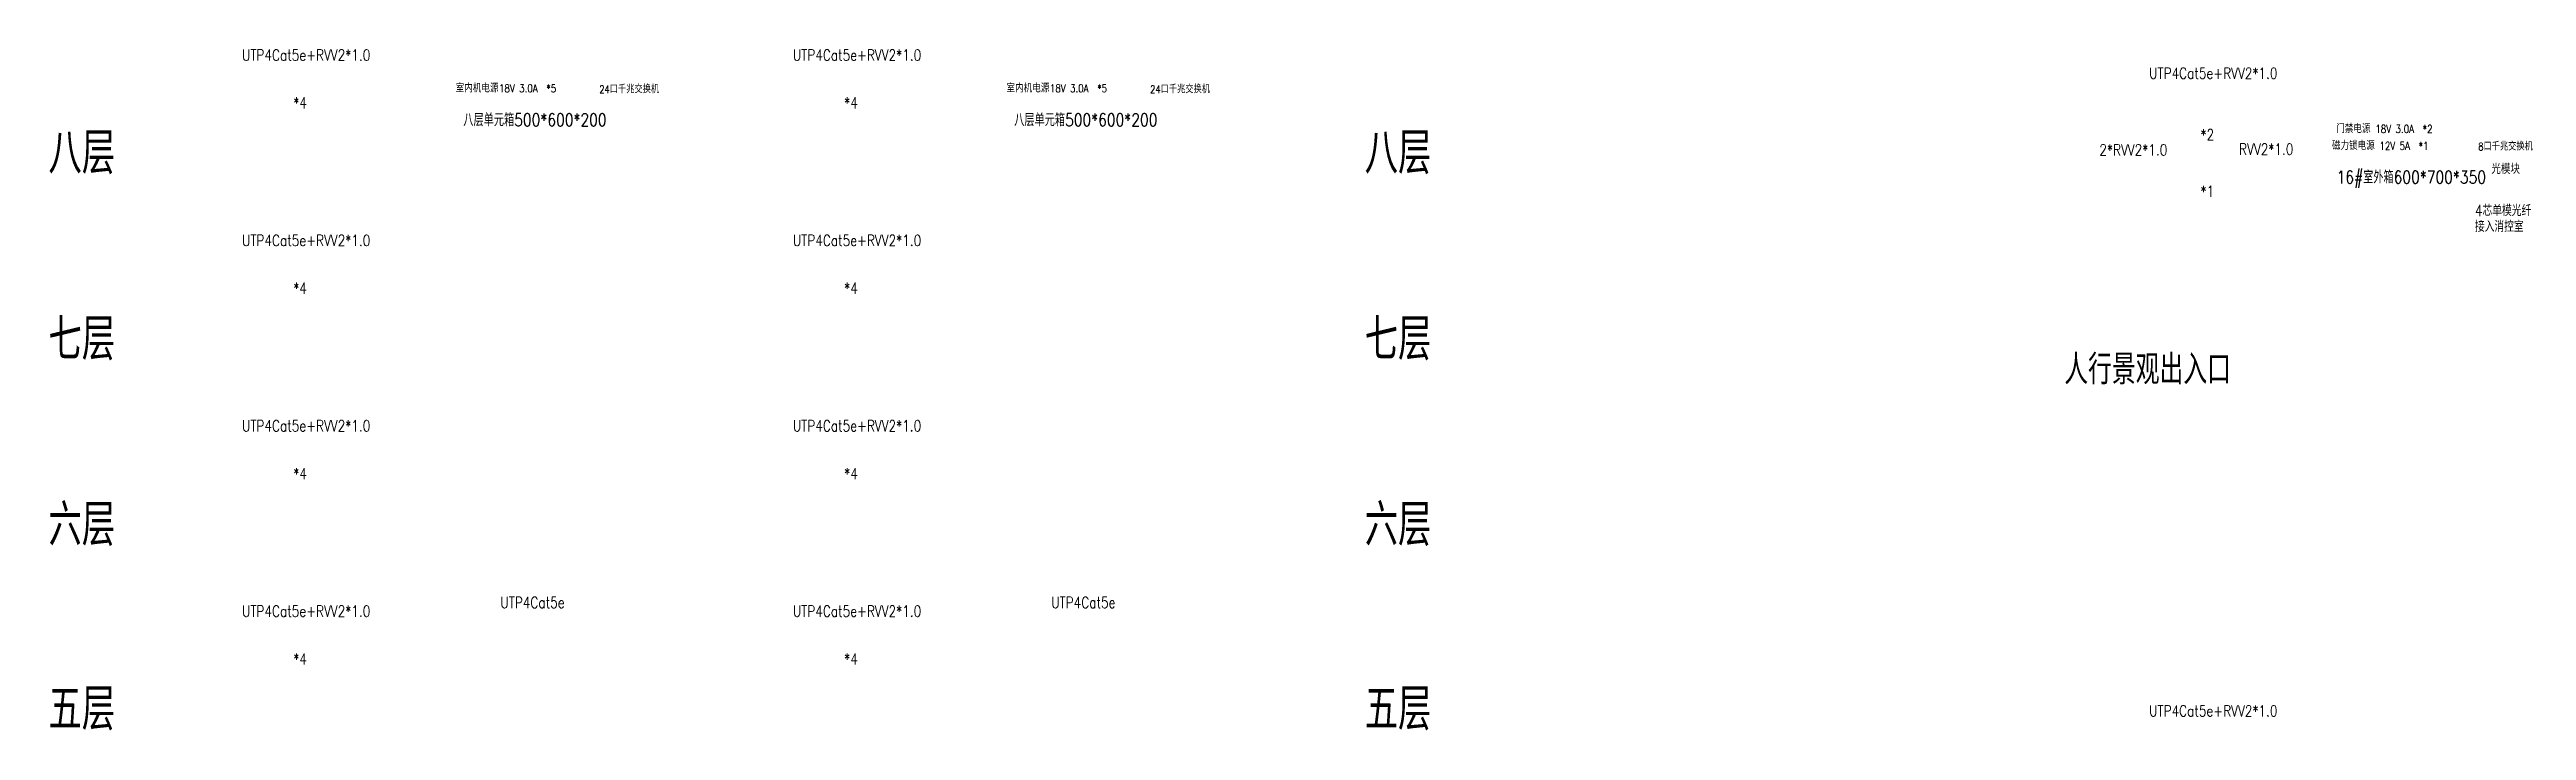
# Model space of a CAD drawing. Extents: x 2114868 to 5528286, y 1846921 to 2016792.
# Drawn here: x 3153830 to 3188904, y 1878383 to 1888025 of the extents above; entities that cross this region are included whole.
import ezdxf
from ezdxf.enums import TextEntityAlignment as Align

# ---------------------------------------------------------------- set-up
doc = ezdxf.new("R2010")
doc.units = 0
doc.header["$LTSCALE"] = 1000
doc.header["$MEASUREMENT"] = 0
doc.layers.add('T-EQUP-LIST-PLAN', color=3, linetype='Continuous')
doc.layers.add('智能化', color=7, linetype='Continuous')
doc.styles.add('_TEL_DIM', font='SIMPLEX', dxfattribs={"width": 0.8, "height": 3.5, "bigfont": 'HZTXT'})

msp = doc.modelspace()

# ---------------------------------------------------------------- texts
at = {"layer": 'T-EQUP-LIST-PLAN', "style": '_TEL_DIM', "width": 0.8}
for s, p in [('八层', (3154287, 1886569)), ('八层', (3172925, 1886569)), ('七层', (3154287, 1883944)), ('七层', (3172925, 1883944)), ('六层', (3154287, 1881319)), ('六层', (3172925, 1881319)), ('五层', (3154287, 1878694)), ('五层', (3172925, 1878694))]:
    msp.add_text(s, height=590, dxfattribs=at).set_placement(p, align=Align.MIDDLE)
at = {"layer": '智能化', "color": 120, "style": '_TEL_DIM', "width": 0.8}
for s, height, p in [('UTP4Cat5e+RVV2*1.0', 156.79, (3156556, 1887868)), ('UTP4Cat5e+RVV2*1.0', 156.79, (3164356, 1887868)), ('UTP4Cat5e+RVV2*1.0', 156.79, (3183561, 1887610)), ('2*RVV2*1.0', 156.8, (3182856, 1886525)), ('RVV2*1.0', 156.8, (3184835, 1886536)), ('接入消控室', 156.8, (3188174, 1885442)), ('4芯单模光纤', 156.8, (3188174, 1885667)), ('UTP4Cat5e+RVV2*1.0', 156.79, (3156556, 1885243)), ('UTP4Cat5e+RVV2*1.0', 156.79, (3164356, 1885243)), ('UTP4Cat5e+RVV2*1.0', 156.79, (3156556, 1882618)), ('UTP4Cat5e+RVV2*1.0', 156.79, (3164356, 1882618)), ('UTP4Cat5e+RVV2*1.0', 156.79, (3156556, 1879993)), ('UTP4Cat5e', 156.8, (3160215, 1880116)), ('UTP4Cat5e+RVV2*1.0', 156.79, (3164356, 1879993)), ('UTP4Cat5e', 156.8, (3168015, 1880116)), ('UTP4Cat5e+RVV2*1.0', 156.79, (3183561, 1878581))]:
    msp.add_text(s, height=height, dxfattribs=at).set_placement(p)
at = {"layer": '智能化', "color": 3, "style": '_TEL_DIM', "width": 0.8}
for s, p in [('*4', (3157282, 1887192)), ('*4', (3165082, 1887192)), ('*2', (3184288, 1886740)), ('*1', (3184288, 1885939)), ('*4', (3157282, 1884567)), ('*4', (3165082, 1884567)), ('*4', (3157282, 1881942)), ('*4', (3165082, 1881942)), ('*4', (3157282, 1879317)), ('*4', (3165082, 1879317))]:
    msp.add_text(s, height=156.8, dxfattribs=at).set_placement(p)
at = {"layer": '智能化', "color": 2, "linetype": 'ByBlock', "style": '_TEL_DIM', "width": 0.8}
for s, height, p in [('室内机电源', 112.5, (3159884, 1887475)), ('18V 3.0A  *5', 112.5, (3160600, 1887475)), ('24口千兆交换机', 108, (3162039, 1887462)), ('室内机电源', 112.5, (3167684, 1887475)), ('18V 3.0A  *5', 112.5, (3168400, 1887475)), ('24口千兆交换机', 108, (3169839, 1887462)), ('八层单元箱500*600*200', 180, (3160704, 1887029)), ('八层单元箱500*600*200', 180, (3168504, 1887029)), ('门禁电源', 112.5, (3186453, 1886900)), ('18V 3.0A  *2', 112.5, (3187169, 1886900)), ('磁力锁电源', 112.5, (3186453, 1886660)), ('12V 5A  *1', 112.5, (3187169, 1886660)), ('8口千兆交换机', 108, (3188608, 1886651)), ('16#室外箱600*700*350', 180, (3187273, 1886218)), ('光模块', 135, (3188609, 1886332))]:
    msp.add_text(s, height=height, dxfattribs=at).set_placement(p, align=Align.MIDDLE_CENTER)
at = {"layer": '智能化', "color": 3, "linetype": 'ByBlock', "style": '_TEL_DIM', "width": 0.8}
msp.add_text('人行景观出入口', height=421.5, dxfattribs=at).set_placement((3183539, 1883494), align=Align.MIDDLE_CENTER)

doc.saveas('drawing.dxf')
